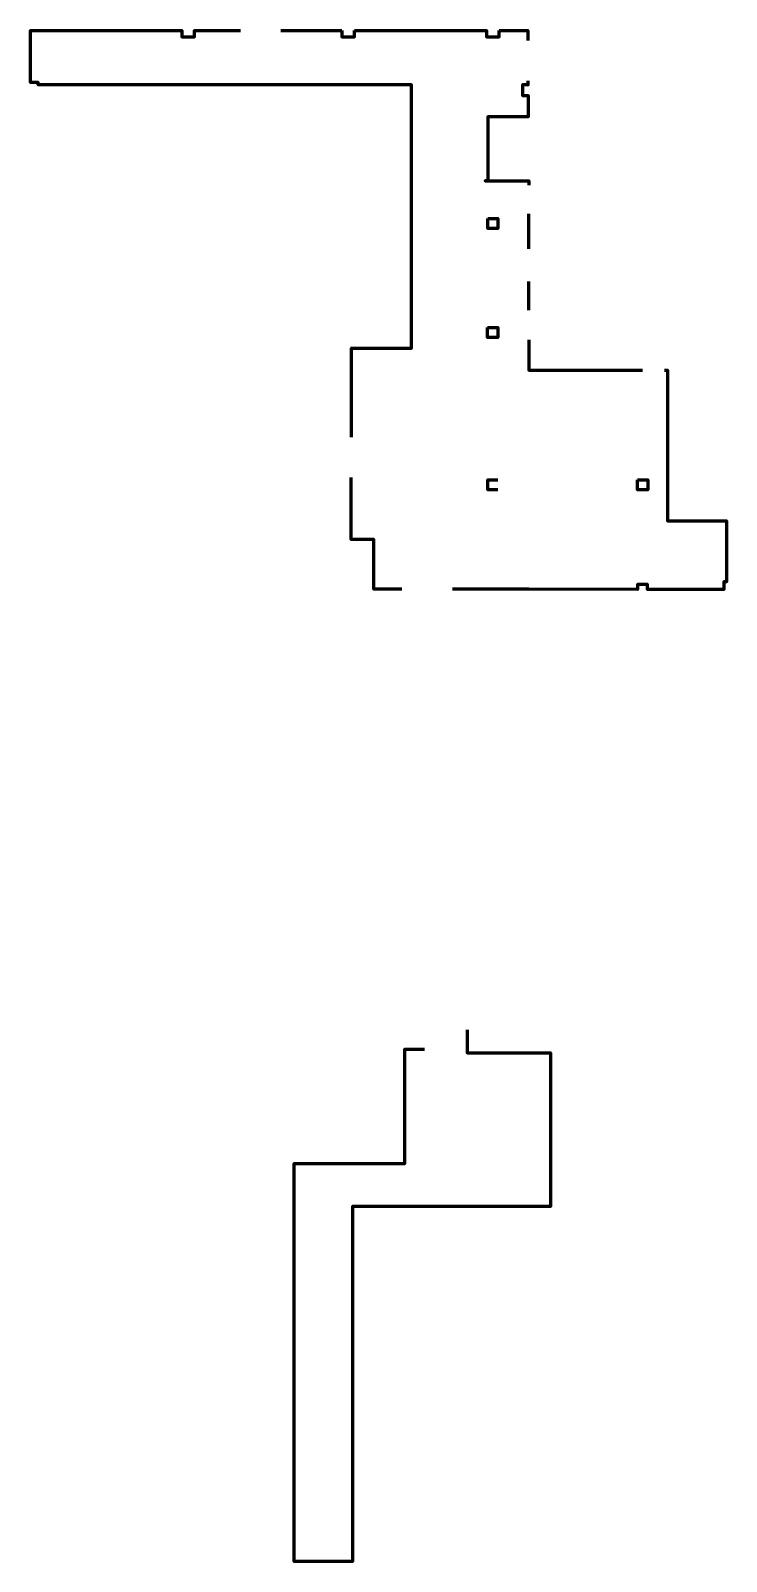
# Model space of a CAD drawing. Header units: millimetres. Extents: x 672974 to 830702, y 136033 to 223984.
# Drawn here: x 747915 to 775315, y 163662 to 223984 of the extents above; entities that cross this region are included whole.
import ezdxf

# ---------------------------------------------------------------- set-up
doc = ezdxf.new("R2010")
doc.units = ezdxf.units.MM
doc.layers.add('0) шт стен 2 эт', color=150, linetype='Continuous', lineweight=60)

msp = doc.modelspace()

# ---------------------------------------------------------------- linework, layer by layer
at = {"layer": '0) шт стен 2 эт'}
for points in [[(762915, 218064), (762915, 218064), (762915, 218064), (762915, 221846), (748215, 221846), (748215, 221934), (747915, 221934), (747915, 223984), (753865, 223984), (753865, 223734), (754365, 223734), (754365, 223984), (756176, 223984)], [(757765, 223984), (760165, 223984)], [(760165, 223984), (760165, 223734), (760665, 223734), (760665, 223984)], [(760665, 223984), (765865, 223984), (765865, 223734), (766365, 223734), (766365, 223984)], [(766365, 223984), (767499, 223984), (767499, 223600)], [(767499, 222004), (767499, 221846), (767515, 221846), (767515, 221846), (767282, 221846), (767282, 221426), (767515, 221426), (767515, 220584), (765915, 220584), (765915, 218064), (765815, 218064), (767535, 218064), (767535, 217893)], [(760515, 211464), (762915, 211464), (762915, 221784), (762915, 221784)], [(767535, 215384), (767535, 216758)], [(767535, 212965), (767535, 214103)], [(767535, 211805), (767535, 210604), (772015, 210604)], [(760540, 211464), (760540, 207957)], [(772875, 210604), (772995, 210604), (772995, 204664), (775315, 204664), (775315, 202259), (775215, 202259), (775215, 201959), (772215, 201959), (772215, 202159), (771815, 202159), (771815, 201959), (767535, 201970), (764535, 201970)], [(762530, 201970), (761435, 201970), (761435, 203929), (760540, 203929), (760540, 206368)], [(766315, 205885), (765915, 205885), (765915, 206285), (766315, 206285)], [(765107, 184605), (765107, 183705), (768387, 183705), (768387, 180105), (768387, 177640), (760591, 177640), (760591, 177131), (760591, 176981), (760591, 176106), (760591, 174858), (760591, 174474), (760591, 168580), (760591, 163662), (759348, 163662), (758293, 163662), (758293, 166260), (758293, 172618), (758293, 178913), (758293, 179347), (760917, 179347), (762658, 179347), (762658, 183847), (763428, 183847)]]:
    msp.add_lwpolyline(points, dxfattribs=at)
for points in [[(765915, 216584), (766315, 216584), (766315, 216184), (765915, 216184)], [(765913, 212284), (766313, 212284), (766313, 211884), (765913, 211884)], [(771817, 206284), (772217, 206284), (772217, 205884), (771817, 205884)]]:
    msp.add_lwpolyline(points, close=True, dxfattribs=at)

doc.saveas('drawing.dxf')
